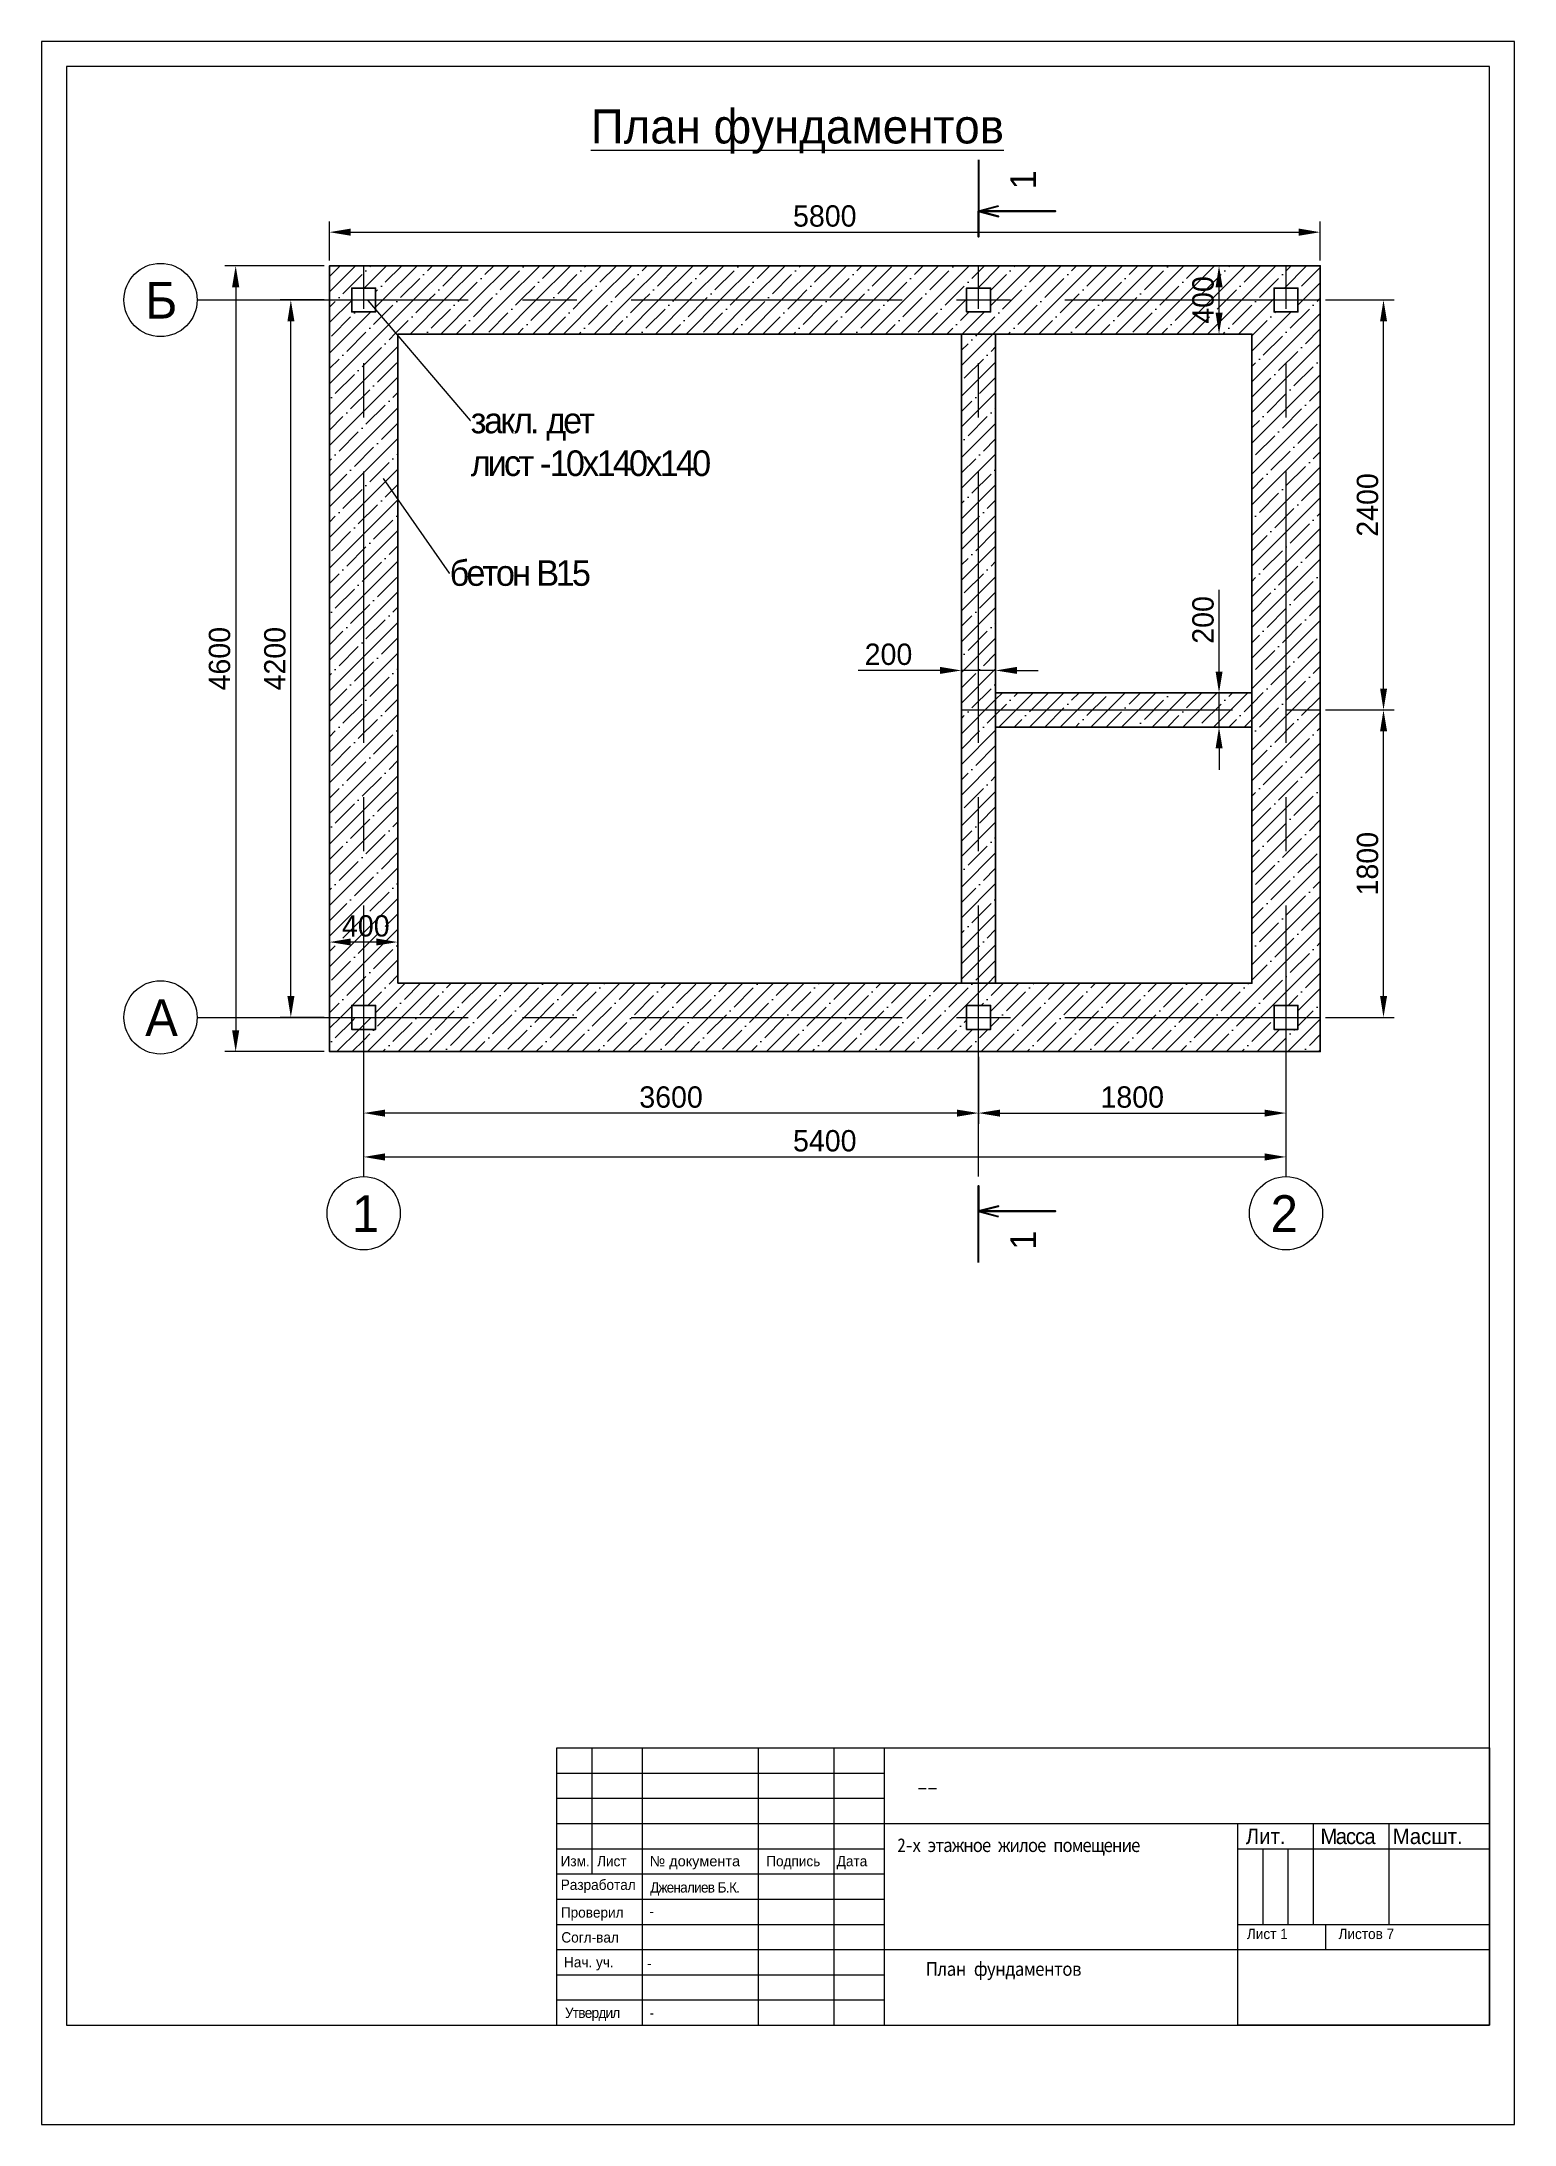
# Model space of a CAD drawing. Header units: millimetres. Extents: x 436607 to 472555, y -237992 to -212524.
# Drawn here: x 436607 to 445229, y -237992 to -225800 of the extents above; entities that cross this region are included whole.
import ezdxf
from ezdxf import colors
from ezdxf.entities.mleader import LeaderData, LeaderLine
from ezdxf.math import Vec2, Vec3

# ---------------------------------------------------------------- set-up
doc = ezdxf.new("R2010")
doc.units = ezdxf.units.MM
doc.header["$LTSCALE"] = 50
doc.linetypes.add('осевая', pattern=[50.8, 31.75, -6.35, 6.35, -6.35])
doc.linetypes.add('штриховая', pattern=[19.05, 12.7, -6.35])
doc.layers.add('Штрава', color=131, linetype='Continuous')
doc.styles.add('SS', font='Gulim.ttf')
doc.dimstyles.get("Standard").update_dxf_attribs({"dimscale": 500, "dimtxt": 0.18, "dimasz": 0.18, "dimexe": 0.18, "dimexo": 0.0625, "dimgap": 0.09, "dimtad": 0, "dimtih": 1, "dimtoh": 1, "dimdec": 0, "dimzin": 0, "dimdsep": 46, "dimtxsty": 'Standard', "dimcen": 0.09, "dimadec": 0, "dimazin": 0, "dimtfac": 1, "dimtdec": 0, "dimtofl": 0, "dimtmove": 0, "dimatfit": 3, "dimfxl": 0, "dimtolj": 1, "dimtzin": 0, "dimarcsym": 0})
pattern_1 = [(45, (0, -3353.3), (-89.80256, 89.80256), []), (45, (89.8, -3353.3), (-89.80256, 89.80256), [158.75, -31.75, 0, -31.75])]

msp = doc.modelspace()

# ---------------------------------------------------------------- texts
at = {"attachment_point": 1}
for s, insert, char_height, width in [('{\\LПлан фундаментов}', (439822.185, -226195.687), 200, 3344.73927), ('{\\fSimSun|b0|i0|c204|p2;__}', (441733.711, -235927.289), 87.5, 3476.38102), ('{\\fSimSun|b0|i0|c204|p2;\\W0.9;\\T0.9;2-х этажное жилое помещение}', (441616.803, -236317.561), 80.5, 1948.55157), ('{\\fSimSun|b0|i0|c204|p2;\\W0.9;\\T0.95;План фундаментов}', (441783.1, -237042.366), 80.5, 1603.62214)]:
    msp.add_mtext(s, dxfattribs=dict(at, insert=insert, char_height=char_height, width=width))
at = {"linetype": 'штриховая', "char_height": 150, "width": 127.89266, "rotation": 90}
for s, insert, attachment_point in [('1', (442278.405, -226552.862), 3), ('{\\W0.259642; }1', (442278.405, -232886.15), 1)]:
    msp.add_mtext(s, dxfattribs=dict(at, insert=insert, attachment_point=attachment_point))
at = {"linetype": 'штриховая', "char_height": 214.375, "width": 182.77993, "attachment_point": 1}
for s, insert in [(' Б', (437213.371, -227206.241)), (' А', (437213.371, -231406.241)), ('{\\W0.259642; }1', (438402.631, -232553.079)), (' 2', (443802.631, -232553.079))]:
    msp.add_mtext(s, dxfattribs=dict(at, insert=insert))
at = {"attachment_point": 1, "style": 'SS'}
for s, insert, char_height, width in [('{\\H1.5x;Лит.}', (443656.705, -236260.501), 60.81075, 346.62043), ('{\\H1.5x;\\T0.9;Масса}', (444094.075, -236260.501), 60.81075, 346.62043), ('{\\H1.5x;Масшт.}', (444517.501, -236260.501), 60.81075, 346.62043), ('Изм.', (439645.356, -236420.79), 60.8108, 346.62043), ('Лист', (439858.802, -236420.79), 60.8108, 346.62043), ('{\\fArial|b0|i0|c204|p34;№ документа}', (440166.612, -236420.79), 60.81075, 623.91817), ('Подпись ', (440849.224, -236420.79), 60.8108, 346.62043), ('Дата', (441261.892, -236420.79), 60.8108, 346.62043), ('Разработал', (439646.047, -236559.145), 60.8108, 346.62043), ('{\\T0.9;Дженалиев Б.К.}', (440169.667, -236574.672), 60.81075, 667.41591), ('Проверил', (439646.736, -236721.434), 60.8108, 346.62043), ('-', (440165.12, -236714.742), 60.811, 716.35064), ('Согл-вал', (439649.841, -236867.345), 60.8108, 346.62043), ('{\\fGulim|b0|i0|c129|p50;Лист} 1{\\fGulim|b0|i0|c129|p50; }', (443663.352, -236846.965), 60.81075, 346.62043), ('{\\fGulim|b0|i0|c129|p50;Листов }7', (444199.841, -236846.965), 60.81075, 778.43012), ('Нач. уч.', (439665.445, -237012.441), 60.8108, 346.62043), ('{\\T0.85;-}', (440151.479, -237019.27), 60.8108, 678.29025), ('{\\T0.9;Утвердил}', (439670.575, -237308.75), 60.81075, 346.62043), ('{\\T0.85;-}', (440166.163, -237308.75), 60.8108, 667.41591)]:
    msp.add_mtext(s, dxfattribs=dict(at, insert=insert, char_height=char_height, width=width))

# ---------------------------------------------------------------- blocks, each defined once
blk = doc.blocks.new('*D16')
at = {"color": 0, "lineweight": -2}
for p, q in [((438492, -231743), (438492, -232391)), ((443892, -231743), (443892, -232391)), ((438617, -232329), (443767, -232329))]:
    blk.add_line(p, q, dxfattribs=at)
at = {"color": 0}
for points in [[(438617, -232308), (438617, -232350), (438492, -232329)], [(443767, -232308), (443767, -232350), (443892, -232329)]]:
    blk.add_solid(points, dxfattribs=at)
at = {"layer": 'Defpoints', "color": 0}
for p in [(438492, -231712), (443892, -231712), (443892, -232329)]:
    blk.add_point(p, dxfattribs=at)
at = {"color": 0, "insert": (441192, -232235), "char_height": 125, "attachment_point": 5}
blk.add_mtext('5400', dxfattribs=at)
blk = doc.blocks.new('*D17')
at = {"color": 0, "lineweight": -2}
for p, q in [((438261, -227312), (438004, -227312)), ((438066, -231387), (438066, -227437)), ((438261, -231512), (438004, -231512))]:
    blk.add_line(p, q, dxfattribs=at)
at = {"color": 0}
for points in [[(438046, -227437), (438087, -227437), (438066, -227312)], [(438046, -231387), (438087, -231387), (438066, -231512)]]:
    blk.add_solid(points, dxfattribs=at)
at = {"layer": 'Defpoints', "color": 0}
for p in [(438066, -227312), (438292, -227312), (438292, -231512)]:
    blk.add_point(p, dxfattribs=at)
at = {"color": 0, "insert": (437973, -229412), "char_height": 125, "attachment_point": 5, "rotation": 90}
blk.add_mtext('4200', dxfattribs=at)
blk = doc.blocks.new('*D18')
at = {"color": 0, "lineweight": -2}
for p, q in [((442092, -231743), (442092, -232135)), ((443892, -231743), (443892, -232135)), ((442217, -232072), (443767, -232072))]:
    blk.add_line(p, q, dxfattribs=at)
at = {"color": 0}
for points in [[(442217, -232052), (442217, -232093), (442092, -232072)], [(443767, -232052), (443767, -232093), (443892, -232072)]]:
    blk.add_solid(points, dxfattribs=at)
at = {"layer": 'Defpoints', "color": 0}
for p in [(442092, -231712), (443892, -231712), (443892, -232072)]:
    blk.add_point(p, dxfattribs=at)
at = {"color": 0, "insert": (442992, -231979), "char_height": 125, "attachment_point": 5}
blk.add_mtext('1800', dxfattribs=at)
blk = doc.blocks.new('*D19')
at = {"color": 0, "lineweight": -2}
for p, q in [((444124, -229712), (444526, -229712)), ((444463, -231387), (444463, -229837)), ((444124, -231512), (444526, -231512))]:
    blk.add_line(p, q, dxfattribs=at)
at = {"color": 0}
for points in [[(444443, -229837), (444484, -229837), (444463, -229712)], [(444443, -231387), (444484, -231387), (444463, -231512)]]:
    blk.add_solid(points, dxfattribs=at)
at = {"layer": 'Defpoints', "color": 0}
for p in [(444092, -229712), (444463, -229712), (444092, -231512)]:
    blk.add_point(p, dxfattribs=at)
at = {"color": 0, "insert": (444370, -230612), "char_height": 125, "attachment_point": 5, "rotation": 90}
blk.add_mtext('1800', dxfattribs=at)
blk = doc.blocks.new('*D20')
at = {"color": 0, "lineweight": -2}
for p, q in [((444124, -227312), (444526, -227312)), ((444463, -229587), (444463, -227437)), ((444155, -229712), (444526, -229712))]:
    blk.add_line(p, q, dxfattribs=at)
at = {"color": 0}
for points in [[(444443, -227437), (444484, -227437), (444463, -227312)], [(444443, -229587), (444484, -229587), (444463, -229712)]]:
    blk.add_solid(points, dxfattribs=at)
at = {"layer": 'Defpoints', "color": 0}
for p in [(444092, -227312), (444463, -227312), (444124, -229712)]:
    blk.add_point(p, dxfattribs=at)
at = {"color": 0, "insert": (444370, -228512), "char_height": 125, "attachment_point": 5, "rotation": 90}
blk.add_mtext('2400', dxfattribs=at)
blk = doc.blocks.new('*D21')
at = {"color": 0, "lineweight": -2}
for p, q in [((438261, -227112), (437680, -227112)), ((437743, -227237), (437743, -231587)), ((438261, -231712), (437680, -231712))]:
    blk.add_line(p, q, dxfattribs=at)
at = {"color": 0}
for points in [[(437722, -227237), (437764, -227237), (437743, -227112)], [(437722, -231587), (437764, -231587), (437743, -231712)]]:
    blk.add_solid(points, dxfattribs=at)
at = {"layer": 'Defpoints', "color": 0}
for p in [(438292, -227112), (437743, -231712), (438292, -231712)]:
    blk.add_point(p, dxfattribs=at)
at = {"color": 0, "insert": (437649, -229412), "char_height": 125, "attachment_point": 5, "rotation": 90}
blk.add_mtext('4600', dxfattribs=at)
blk = doc.blocks.new('*D22')
at = {"color": 0, "lineweight": -2}
for p, q in [((438292, -227081), (438292, -226852)), ((444092, -227081), (444092, -226852)), ((438417, -226915), (443967, -226915))]:
    blk.add_line(p, q, dxfattribs=at)
at = {"color": 0}
for points in [[(438417, -226894), (438417, -226936), (438292, -226915)], [(443967, -226894), (443967, -226936), (444092, -226915)]]:
    blk.add_solid(points, dxfattribs=at)
at = {"layer": 'Defpoints', "color": 0}
for p in [(444092, -226915), (438292, -227112), (444092, -227112)]:
    blk.add_point(p, dxfattribs=at)
at = {"color": 0, "insert": (441192, -226821), "char_height": 125, "attachment_point": 5}
blk.add_mtext('5800', dxfattribs=at)
blk = doc.blocks.new('*D23')
at = {"color": 0, "lineweight": -2}
for p, q in [((438292, -231281), (438292, -231008)), ((438692, -231281), (438692, -231008)), ((438567, -231071), (438417, -231071))]:
    blk.add_line(p, q, dxfattribs=at)
at = {"color": 0}
for points in [[(438417, -231050), (438417, -231091), (438292, -231071)], [(438567, -231050), (438567, -231091), (438692, -231071)]]:
    blk.add_solid(points, dxfattribs=at)
at = {"layer": 'Defpoints', "color": 0}
for p in [(438292, -231071), (438292, -231312), (438692, -231312)]:
    blk.add_point(p, dxfattribs=at)
at = {"color": 0, "insert": (438505, -230977), "char_height": 125, "attachment_point": 5}
blk.add_mtext('400', dxfattribs=at)
blk = doc.blocks.new('*D24')
at = {"color": 0, "lineweight": -2}
for p, q in [((443661, -227112), (443438, -227112)), ((443500, -227387), (443500, -227237)), ((443661, -227512), (443438, -227512))]:
    blk.add_line(p, q, dxfattribs=at)
at = {"color": 0}
for points in [[(443480, -227237), (443521, -227237), (443500, -227112)], [(443480, -227387), (443521, -227387), (443500, -227512)]]:
    blk.add_solid(points, dxfattribs=at)
at = {"layer": 'Defpoints', "color": 0}
for p in [(443500, -227112), (443692, -227112), (443692, -227512)]:
    blk.add_point(p, dxfattribs=at)
at = {"color": 0, "insert": (443407, -227312), "char_height": 125, "attachment_point": 5, "rotation": 90}
blk.add_mtext('400', dxfattribs=at)
blk = doc.blocks.new('*D25')
at = {"color": 0, "lineweight": -2}
for p, q in [((443500, -229487), (443500, -229008)), ((443661, -229612), (443438, -229612)), ((443500, -229812), (443500, -229612)), ((443661, -229812), (443438, -229812)), ((443500, -229937), (443500, -230062))]:
    blk.add_line(p, q, dxfattribs=at)
at = {"color": 0}
for points in [[(443480, -229487), (443521, -229487), (443500, -229612)], [(443480, -229937), (443521, -229937), (443500, -229812)]]:
    blk.add_solid(points, dxfattribs=at)
at = {"layer": 'Defpoints', "color": 0}
for p in [(443500, -229612), (443692, -229612), (443692, -229812)]:
    blk.add_point(p, dxfattribs=at)
at = {"color": 0, "insert": (443407, -229185), "char_height": 125, "attachment_point": 5, "rotation": 90}
blk.add_mtext('200', dxfattribs=at)
blk = doc.blocks.new('*D26')
at = {"color": 0, "lineweight": -2}
for p, q in [((441992, -229581), (441992, -229418)), ((442192, -229581), (442192, -229418)), ((441867, -229481), (441388, -229481)), ((442192, -229481), (441992, -229481)), ((442317, -229481), (442442, -229481))]:
    blk.add_line(p, q, dxfattribs=at)
at = {"color": 0}
for points in [[(441867, -229460), (441867, -229501), (441992, -229481)], [(442317, -229460), (442317, -229501), (442192, -229481)]]:
    blk.add_solid(points, dxfattribs=at)
at = {"layer": 'Defpoints', "color": 0}
for p in [(441992, -229481), (441992, -229612), (442192, -229612)]:
    blk.add_point(p, dxfattribs=at)
at = {"color": 0, "insert": (441565, -229387), "char_height": 125, "attachment_point": 5}
blk.add_mtext('200', dxfattribs=at)
blk = doc.blocks.new('*D27')
at = {"color": 0, "lineweight": -2}
for p, q in [((438492, -231743), (438492, -232135)), ((442092, -231743), (442092, -232135)), ((441967, -232072), (438617, -232072))]:
    blk.add_line(p, q, dxfattribs=at)
at = {"color": 0}
for points in [[(438617, -232052), (438617, -232093), (438492, -232072)], [(441967, -232052), (441967, -232093), (442092, -232072)]]:
    blk.add_solid(points, dxfattribs=at)
at = {"layer": 'Defpoints', "color": 0}
for p in [(438492, -231712), (442092, -231712), (438492, -232072)]:
    blk.add_point(p, dxfattribs=at)
at = {"color": 0, "insert": (440292, -231979), "char_height": 125, "attachment_point": 5}
blk.add_mtext('3600', dxfattribs=at)
blk = doc.blocks.new('Рамка А3 (Г)')
at = {"color": 8}
blk.add_lwpolyline([(0, 0), (420, 0), (420, 297), (0, 297)], close=True, dxfattribs=at)
at = {"color": 5}
blk.add_lwpolyline([(20, 5), (415, 5), (415, 292), (20, 292)], close=True, dxfattribs=at)

# ---------------------------------------------------------------- dimensions: what is measured, and where the dimension line sits
for base, p1, p2, picture, middle in [((444092.394, -226914.935), (438292.394, -227111.913), (444092.394, -227111.913), '*D22', (441192.394, -226821.185)), ((441992.394, -229480.611), (442192.394, -229611.913), (441992.394, -229611.913), '*D26', (441565.311, -229386.861)), ((443892.394, -232328.774), (438492.394, -231711.913), (443892.394, -231711.913), '*D16', (441192.394, -232235.024)), ((438492.394, -232072.403), (442092.394, -231711.913), (438492.394, -231711.913), '*D27', (440292.394, -231978.653)), ((443892.394, -232072.403), (442092.394, -231711.913), (443892.394, -231711.913), '*D18', (442992.394, -231978.653))]:
    dim = msp.add_linear_dim(base=base, p1=p1, p2=p2, dimstyle='Standard', override={"dimscale": 50, "dimtxt": 2.5, "dimasz": 2.5, "dimexe": 1.25, "dimexo": 0.625, "dimgap": 0.625, "dimtad": 1, "dimtih": 0, "dimtoh": 0, "dimdec": 2, "dimzin": 8, "dimdsep": 44, "dimcen": 2.5, "dimtdec": 2, "dimtofl": 1, "dimfxl": 1.5, "dimtolj": 0, "dimtzin": 8})
    dim.commit()
    dim.dimension.update_dxf_attribs({"geometry": picture, "text_midpoint": middle})
for base, p1, p2, picture, middle in [((437742.963, -231711.913), (438292.394, -227111.913), (438292.394, -231711.913), '*D21', (437649.213, -229411.913)), ((443500.403, -227111.913), (443692.394, -227511.913), (443692.394, -227111.913), '*D24', (443406.653, -227311.913)), ((438066.334, -227311.913), (438292.394, -231511.913), (438292.394, -227311.913), '*D17', (437972.584, -229411.913)), ((444463.415, -227311.913), (444123.644, -229711.913), (444092.394, -227311.913), '*D20', (444369.665, -228511.913)), ((443500.403, -229611.913), (443692.394, -229811.913), (443692.394, -229611.913), '*D25', (443406.653, -229184.83)), ((444463.415, -229711.913), (444092.394, -231511.913), (444092.394, -229711.913), '*D19', (444369.665, -230611.913))]:
    dim = msp.add_linear_dim(base=base, p1=p1, p2=p2, angle=90, dimstyle='Standard', override={"dimscale": 50, "dimtxt": 2.5, "dimasz": 2.5, "dimexe": 1.25, "dimexo": 0.625, "dimgap": 0.625, "dimtad": 1, "dimtih": 0, "dimtoh": 0, "dimdec": 2, "dimzin": 8, "dimdsep": 44, "dimcen": 2.5, "dimtdec": 2, "dimtofl": 1, "dimfxl": 1.5, "dimtolj": 0, "dimtzin": 8})
    dim.commit()
    dim.dimension.update_dxf_attribs({"geometry": picture, "text_midpoint": middle})
dim = msp.add_linear_dim(base=(438292.394, -231070.522), p1=(438692.394, -231311.913), p2=(438292.394, -231311.913), dimstyle='Standard', override={"dimscale": 50, "dimtxt": 2.5, "dimasz": 2.5, "dimexe": 1.25, "dimexo": 0.625, "dimgap": 0.625, "dimtad": 1, "dimtih": 0, "dimtoh": 0, "dimdec": 2, "dimzin": 8, "dimdsep": 44, "dimcen": 2.5, "dimtdec": 2, "dimtofl": 1, "dimfxl": 1.5, "dimtolj": 0, "dimtzin": 8})
dim.commit()
dim.dimension.update_dxf_attribs({"geometry": '*D23', "text_midpoint": (438505.311, -231070.522), "dimtype": 160})

# ---------------------------------------------------------------- hatches: boundary and pattern name
h = msp.add_hatch()
h.set_pattern_fill('ANSI35', color=256, scale=20)
h.set_pattern_definition(pattern_1)
h.paths.add_polyline_path([(442092.394, -227111.913), (438492.394, -227111.913), (438492.394, -227241.913), (438562.394, -227241.913), (438562.394, -227311.913), (442022.394, -227311.913), (442022.394, -227241.913), (442092.394, -227241.913)])
h.paths.add_polyline_path([(438492.394, -227111.913), (438292.394, -227111.913), (438292.394, -227311.913), (438422.394, -227311.913), (438422.394, -227241.913), (438492.394, -227241.913)])
h.paths.add_polyline_path([(438492.394, -227381.913), (438422.394, -227381.913), (438422.394, -227311.913), (438292.394, -227311.913), (438292.394, -231511.913), (438422.394, -231511.913), (438422.394, -231441.913), (438492.394, -231441.913)])
h.paths.add_polyline_path([(438692.394, -227521.256), (438562.394, -227369.194), (438562.394, -227381.913), (438492.394, -227381.913), (438492.394, -231441.913), (438562.394, -231441.913), (438562.394, -231511.913), (442022.394, -231511.913), (442022.394, -231441.913), (442092.394, -231441.913), (442092.394, -231311.913), (441992.394, -231311.913), (438692.394, -231311.913)])
h.paths.add_polyline_path([(443892.394, -227381.913), (443822.394, -227381.913), (443822.394, -227311.913), (442162.394, -227311.913), (442162.394, -227381.913), (442092.394, -227381.913), (442092.394, -227511.913), (442192.394, -227511.913), (443692.394, -227511.913), (443692.394, -229711.913), (443892.394, -229711.913)])
h.paths.add_polyline_path([(443892.394, -227111.913), (442092.394, -227111.913), (442092.394, -227241.913), (442162.394, -227241.913), (442162.394, -227311.913), (443822.394, -227311.913), (443822.394, -227241.913), (443892.394, -227241.913)])
h.paths.add_polyline_path([(444092.394, -227111.913), (443892.394, -227111.913), (443892.394, -227241.913), (443962.394, -227241.913), (443962.394, -227311.913), (444092.394, -227311.913)])
h.paths.add_polyline_path([(444092.394, -227311.913), (443962.394, -227311.913), (443962.394, -227381.913), (443892.394, -227381.913), (443892.394, -229711.913), (444092.394, -229711.913)])
h.paths.add_polyline_path([(442192.394, -227511.913), (442092.394, -227511.913), (442092.394, -229711.913), (442192.394, -229711.913), (442192.394, -229611.913)], flags=17)
h.paths.add_polyline_path([(442092.394, -227511.913), (441992.394, -227511.913), (441992.394, -229711.913), (442092.394, -229711.913)], flags=17)
h.paths.add_polyline_path([(444092.394, -229711.913), (443892.394, -229711.913), (443892.394, -231441.913), (443962.394, -231441.913), (443962.394, -231511.913), (444092.394, -231511.913)])
h.paths.add_polyline_path([(443892.394, -229711.913), (443692.394, -229711.913), (443692.394, -229811.913), (443692.394, -231311.913), (442092.394, -231311.913), (442092.394, -231441.913), (442162.394, -231441.913), (442162.394, -231511.913), (443822.394, -231511.913), (443822.394, -231441.913), (443892.394, -231441.913)])
h.paths.add_polyline_path([(444092.394, -231511.913), (443962.394, -231511.913), (443962.394, -231581.913), (443892.394, -231581.913), (443892.394, -231711.913), (444092.394, -231711.913)])
h.paths.add_polyline_path([(443892.394, -231581.913), (443822.394, -231581.913), (443822.394, -231511.913), (442162.394, -231511.913), (442162.394, -231581.913), (442092.394, -231581.913), (442092.394, -231711.913), (443892.394, -231711.913)])
h.paths.add_polyline_path([(442092.394, -231581.913), (442022.394, -231581.913), (442022.394, -231511.913), (438562.394, -231511.913), (438292.394, -231511.913), (438292.394, -231711.913), (442092.394, -231711.913)])
h.paths.add_polyline_path([(438492.394, -231581.913), (438422.394, -231581.913), (438422.394, -231511.913), (438292.394, -231511.913), (438292.394, -231711.913), (438492.394, -231711.913)], flags=16)
h = msp.add_hatch()
h.set_pattern_fill('ANSI35', color=256, scale=20)
h.set_pattern_definition(pattern_1)
h.paths.add_polyline_path([(442092.394, -227511.913), (442092.394, -227381.913), (442022.394, -227381.913), (442022.394, -227311.913), (438562.394, -227311.913), (438562.394, -227369.194), (438692.394, -227521.256), (438692.394, -227511.913)])
h = msp.add_hatch()
h.set_pattern_fill('ANSI35', color=256, scale=20)
h.set_pattern_definition(pattern_1)
h.paths.add_polyline_path([(442092.394, -231311.913), (442192.394, -231311.913), (442192.394, -227511.913), (442092.394, -227511.913)])
h.paths.add_polyline_path([(442092.394, -227511.913), (441992.394, -227511.913), (441992.394, -231311.913), (442092.394, -231311.913)])
h = msp.add_hatch()
h.set_pattern_fill('ANSI35', color=256, scale=20)
h.set_pattern_definition(pattern_1)
h.paths.add_polyline_path([(442192.394, -229611.913), (442192.394, -229711.913), (443692.394, -229711.913), (443692.394, -229611.913)])
h.paths.add_polyline_path([(443692.394, -229811.913), (443692.394, -229711.913), (442192.394, -229711.913), (442192.394, -229811.913)])
h = msp.add_hatch()
h.set_pattern_fill('ANSI35', color=256, scale=20)
h.set_pattern_definition(pattern_1)
h.paths.add_polyline_path([(438492.394, -231711.913), (438492.394, -231581.913), (438422.394, -231581.913), (438422.394, -231511.913), (438292.394, -231511.913), (438292.394, -231711.913)])

# ---------------------------------------------------------------- linework, layer by layer
at = {"color": 1, "linetype": 'осевая', "lineweight": 5}
for p, q in [((438492.394, -232444.376), (438492.394, -227111.913)), ((438492.394, -232444.376), (438492.394, -227111.913)), ((442092.394, -232444.376), (442092.394, -227111.913)), ((443892.394, -232444.376), (443892.394, -227111.913)), ((443892.394, -232444.376), (443892.394, -227111.913)), ((437517.51, -227311.913), (444092.394, -227311.913)), ((441992.394, -229711.913), (444092.394, -229711.913)), ((437517.51, -231511.913), (444092.394, -231511.913))]:
    msp.add_line(p, q, dxfattribs=at)
for p, q in [((439623.967, -237411.811), (439623.967, -235788.569)), ((439623.967, -235788.569), (445083.961, -235788.569)), ((439830.561, -236526.406), (439830.561, -235788.569)), ((440125.696, -237411.811), (440125.696, -235788.569)), ((440804.506, -237411.811), (440804.506, -235788.569)), ((441247.208, -237411.811), (441247.208, -235788.569)), ((441542.343, -237411.811), (441542.343, -235788.569)), ((445083.961, -235788.569), (445083.961, -237411.811)), ((439623.967, -235936.137), (441542.343, -235936.137)), ((439623.967, -236083.704), (441542.343, -236083.704)), ((439623.967, -236231.271), (445083.961, -236231.271)), ((439623.967, -236231.271), (445083.961, -236231.271)), ((443608.287, -236231.271), (443608.287, -237411.811)), ((444050.989, -236231.271), (444050.989, -236821.541)), ((444493.692, -236231.271), (444493.692, -236821.541)), ((439623.967, -236378.839), (441542.343, -236378.839)), ((443608.287, -236378.839), (445083.961, -236378.839)), ((443755.854, -236378.839), (443755.854, -236821.541)), ((443903.422, -236378.839), (443903.422, -236821.541)), ((439623.967, -236526.406), (441542.343, -236526.406)), ((439623.967, -236526.406), (441542.343, -236526.406)), ((439623.967, -236673.974), (441542.343, -236673.974)), ((439623.967, -236673.974), (441542.343, -236673.974)), ((439623.967, -236821.541), (441542.343, -236821.541)), ((443608.287, -236821.541), (445083.961, -236821.541)), ((444123.739, -236821.541), (444123.739, -236969.109)), ((439623.967, -236969.109), (445083.961, -236969.109)), ((439623.967, -237116.676), (441542.343, -237116.676)), ((439623.967, -237116.676), (441542.343, -237116.676)), ((439623.967, -237264.243), (441542.343, -237264.243))]:
    msp.add_line(p, q)
at = {"lineweight": 35}
for points in [[(442092.394, -226491.813), (442092.394, -226941.813), (442092.394, -226791.813), (442542.394, -226791.813), (442092.394, -226791.813), (442208.305, -226822.871), (442092.394, -226791.813), (442208.305, -226760.755)], [(442092.394, -232947.199), (442092.394, -232497.199), (442092.394, -232647.199), (442542.394, -232647.199), (442092.394, -232647.199), (442208.305, -232616.141), (442092.394, -232647.199), (442208.305, -232678.257)]]:
    msp.add_lwpolyline(points, dxfattribs=at)
at = {"lineweight": 30}
for points in [[(438292.394, -227311.913), (438292.394, -227111.913), (444092.394, -227111.913), (444092.394, -227311.913)], [(438492.394, -227241.913), (438492.394, -227241.913), (438562.394, -227241.913), (438562.394, -227381.913), (438422.394, -227381.913), (438422.394, -227241.913), (438492.394, -227241.913)], [(442092.394, -227241.913), (442092.394, -227241.913), (442162.394, -227241.913), (442162.394, -227381.913), (442022.394, -227381.913), (442022.394, -227241.913), (442092.394, -227241.913)], [(443892.394, -227241.913), (443892.394, -227241.913), (443962.394, -227241.913), (443962.394, -227381.913), (443822.394, -227381.913), (443822.394, -227241.913), (443892.394, -227241.913)], [(438292.394, -227311.913), (438292.394, -231511.913)], [(444092.394, -227311.913), (444092.394, -231511.913)], [(438692.394, -231311.913), (438692.394, -231311.913), (438692.394, -231311.913), (438692.394, -227511.913), (443692.394, -227511.913), (443692.394, -231311.913), (438692.394, -231311.913)], [(442092.394, -227511.913), (442192.394, -227511.913), (442192.394, -231311.913), (441992.394, -231311.913), (441992.394, -227511.913), (442092.394, -227511.913)], [(443692.394, -229711.913), (443692.394, -229611.913), (442192.394, -229611.913), (442192.394, -229811.913), (443692.394, -229811.913), (443692.394, -229711.913)], [(438292.394, -231511.913), (438292.394, -231711.913), (444092.394, -231711.913), (444092.394, -231511.913)], [(438492.394, -231441.913), (438492.394, -231441.913), (438562.394, -231441.913), (438562.394, -231581.913), (438422.394, -231581.913), (438422.394, -231441.913), (438492.394, -231441.913)], [(442092.394, -231441.913), (442092.394, -231441.913), (442162.394, -231441.913), (442162.394, -231581.913), (442022.394, -231581.913), (442022.394, -231441.913), (442092.394, -231441.913)], [(443892.394, -231441.913), (443892.394, -231441.913), (443962.394, -231441.913), (443962.394, -231581.913), (443822.394, -231581.913), (443822.394, -231441.913), (443892.394, -231441.913)]]:
    msp.add_lwpolyline(points, dxfattribs=at)
for centre in [(437303.135, -227311.913), (437303.135, -231511.913), (438492.394, -232658.751), (443892.394, -232658.751)]:
    msp.add_circle(centre, 214.375)
at = {"layer": 'Штрава', "color": 1, "lineweight": -2}
msp.add_lwpolyline([(445083.961, -236969.109), (445083.961, -237411.811), (443608.287, -237411.811)], dxfattribs=at)

# ---------------------------------------------------------------- block references
at = {"xscale": 29.03040000000619, "yscale": 29.030399999996, "zscale": 29.0304, "rotation": 90}
msp.add_blockref('Рамка А3 (Г)', (445229.113, -237992.419), dxfattribs=at)

msp.set_redraw_order([(e.dxf.handle, doc.entitydb.next_handle()) for e in msp.query("TEXT MTEXT ATTDEF DIMENSION ARC_DIMENSION")])  # texts and dimensions are drawn at this point

# ---------------------------------------------------------------- leaders
ml = msp.add_multileader_mtext('Standard')
ml.set_content('{\\T0.75;закл. дет \\Pлист -10х140х14}0', color=256)
ml.set_leader_properties()
ml.build(insert=Vec2(0, 0))
ml.multileader.update_dxf_attribs({"text_right_attachment_type": 6, "dogleg_length": 0.36})
ctx = ml.context
ctx.base_point, ctx.char_height, ctx.plane_origin = Vec3(439117.003, -228017.505), 150, Vec3(438513.241, -227311.698)
ctx.right_attachment = 6
notes = []
notes.append((ctx, [(0, (1, 1, 0), (439116.643, -228017.505), (1, 0), 0.36, [(0, [(438513.241, -227311.698)], 0, [])])]))
ctx.mtext.insert, ctx.mtext.flow_direction = Vec3(439119.003, -227942.505), 5
ml = msp.add_multileader_mtext('Standard')
ml.set_content('{\\T0.8;бетон В15}', color=256)
ml.set_leader_properties()
ml.build(insert=Vec2(0, 0))
ml.multileader.update_dxf_attribs({"text_right_attachment_type": 6, "dogleg_length": 0.36})
ctx = ml.context
ctx.base_point, ctx.char_height, ctx.plane_origin = Vec3(438994.019, -228910.367), 150, Vec3(438604.479, -228354.56)
ctx.right_attachment = 6
notes.append((ctx, [(0, (1, 1, 0), (438993.659, -228910.367), (1, 0), 0.36, [(0, [(438604.479, -228354.56)], 0, [])])]))
ctx.mtext.insert, ctx.mtext.flow_direction = Vec3(438996.019, -228835.367), 5
for ctx, leaders in notes:
    for number, flags, end, landing, length, lines in leaders:
        leader = LeaderData()
        leader.index, (leader.has_last_leader_line, leader.has_dogleg_vector, leader.attachment_direction) = number, flags
        leader.last_leader_point, leader.dogleg_vector, leader.dogleg_length = Vec3(end), Vec3(landing), length
        for number, points, colour, breaks in lines:
            line = LeaderLine()
            line.index, line.vertices, line.color, line.breaks = number, Vec3.list(points), colors.encode_raw_color(colour), breaks
            leader.lines.append(line)
        ctx.leaders.append(leader)

doc.saveas('drawing.dxf')
